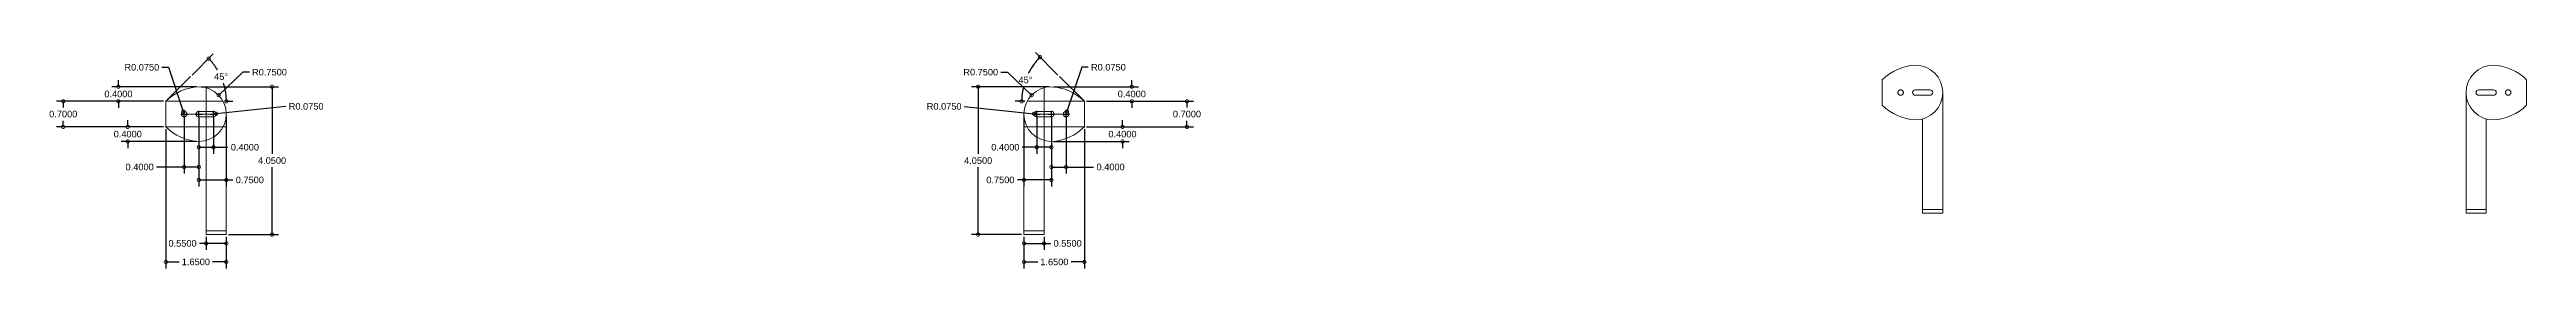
# Model space of a CAD drawing. Header units: centimetres. Extents: x -26 to 72, y -43 to 60.
# Drawn here: x -13.3 to 54.4, y 22.7 to 28.6 of the extents above; entities that cross this region are included whole.
import ezdxf

# ---------------------------------------------------------------- set-up
doc = ezdxf.new("R2010")
doc.units = ezdxf.units.CM
doc.header["$MEASUREMENT"] = 0
doc.linetypes.add('ACAD_ISO02W100', pattern=[15, 12, -3])
for name, color, linetype, lineweight in [('cuerpo', 7, 'Continuous', 15), ('cuerpo clear', 7, 'Continuous', 15), ('guecos', 90, 'Continuous', 9), ('guecos clear', 211, 'Continuous', 9), ('lineas', 253, 'ACAD_ISO02W100', 15), ('medidas', 30, 'ACAD_ISO02W100', 18), ('sensores', 220, 'ACAD_ISO02W100', 15), ('sensores clear', 171, 'ACAD_ISO02W100', 15)]:
    doc.layers.add(name, color=color, linetype=linetype, lineweight=lineweight)
doc.styles.get("Standard").update_dxf_attribs({"font": 'arial.ttf'})
doc.dimstyles.get("Standard").update_dxf_attribs({"dimtxt": 0.18, "dimasz": 0.18, "dimexe": 0.18, "dimexo": 0.0625, "dimgap": 0.09, "dimtad": 0, "dimtih": 1, "dimtoh": 1, "dimdec": 4, "dimzin": 0, "dimdsep": 46, "dimtxsty": 'Standard', "dimblk": 'DOTSMALL', "dimcen": 0.09, "dimadec": 0, "dimazin": 0, "dimtfac": 1, "dimtdec": 4, "dimtofl": 0, "dimtmove": 0, "dimatfit": 3, "dimfxl": 1, "dimtolj": 1, "dimtzin": 0, "dimarcsym": 0})

msp = doc.modelspace()

# ---------------------------------------------------------------- blocks, each defined once
blk = doc.blocks.new('_DotSmall')
at = {"color": 0, "linetype": 'ByBlock', "const_width": 0.5}
blk.add_lwpolyline([(-0.0625, 0, 1), (0.0625, 0, 1)], format="xyb", close=True, dxfattribs=at)
blk = doc.blocks.new('*D1')
at = {"layer": 'Defpoints', "color": 0, "transparency": 16777216}
for p in [(-10.106, 27.242), (-12.908, 26.542), (-10.106, 26.542)]:
    blk.add_point(p, dxfattribs=at)
at = {"layer": 'medidas', "color": 0, "lineweight": -2, "transparency": 16777216}
for p, q in [((-10.169, 27.242), (-13.088, 27.242)), ((-12.908, 27.242), (-12.908, 27.074)), ((-10.169, 26.542), (-13.088, 26.542)), ((-12.908, 26.542), (-12.908, 26.71))]:
    blk.add_line(p, q, dxfattribs=at)
at = {"layer": 'medidas', "color": 0, "lineweight": -2, "transparency": 16777216, "xscale": 0.18, "yscale": 0.18, "zscale": 0.18}
for p, rotation in [((-12.908, 27.242), 90), ((-12.908, 26.542), 270)]:
    blk.add_blockref('_DotSmall', p, dxfattribs=dict(at, rotation=rotation))
at = {"layer": 'medidas', "color": 0, "transparency": 16777216, "insert": (-12.908, 26.892), "char_height": 0.18, "attachment_point": 5}
blk.add_mtext('\\A1;0.7000', dxfattribs=at)
blk = doc.blocks.new('*D2')
at = {"layer": 'Defpoints', "color": 0, "transparency": 16777216}
for p in [(-10.106, 26.542), (-8.456, 23.592), (-10.106, 22.842)]:
    blk.add_point(p, dxfattribs=at)
at = {"layer": 'medidas', "color": 0, "lineweight": -2, "transparency": 16777216}
for p, q in [((-10.106, 26.48), (-10.106, 22.662)), ((-8.456, 23.53), (-8.456, 22.662)), ((-10.106, 22.842), (-9.741, 22.842)), ((-8.456, 22.842), (-8.832, 22.842))]:
    blk.add_line(p, q, dxfattribs=at)
at = {"layer": 'medidas', "color": 0, "lineweight": -2, "transparency": 16777216, "xscale": 0.18, "yscale": 0.18, "zscale": 0.18, "rotation": 180}
blk.add_blockref('_DotSmall', (-10.106, 22.842), dxfattribs=at)
at = {"layer": 'medidas', "color": 0, "lineweight": -2, "transparency": 16777216, "xscale": 0.18, "yscale": 0.18, "zscale": 0.18}
blk.add_blockref('_DotSmall', (-8.456, 22.842), dxfattribs=at)
at = {"layer": 'medidas', "color": 0, "transparency": 16777216, "insert": (-9.287, 22.842), "char_height": 0.18, "attachment_point": 5}
blk.add_mtext('\\A1;1.6500', dxfattribs=at)
blk = doc.blocks.new('*D3')
at = {"layer": 'Defpoints', "color": 0, "transparency": 16777216}
for p in [(-9.206, 27.642), (-7.206, 27.642), (-8.456, 23.592)]:
    blk.add_point(p, dxfattribs=at)
at = {"layer": 'medidas', "color": 0, "lineweight": -2, "transparency": 16777216}
for p, q in [((-9.144, 27.642), (-7.026, 27.642)), ((-7.206, 27.642), (-7.206, 25.799)), ((-7.206, 23.592), (-7.206, 25.435)), ((-8.394, 23.592), (-7.026, 23.592))]:
    blk.add_line(p, q, dxfattribs=at)
at = {"layer": 'medidas', "color": 0, "lineweight": -2, "transparency": 16777216, "xscale": 0.18, "yscale": 0.18, "zscale": 0.18}
for p, rotation in [((-7.206, 27.642), 90), ((-7.206, 23.592), 270)]:
    blk.add_blockref('_DotSmall', p, dxfattribs=dict(at, rotation=rotation))
at = {"layer": 'medidas', "color": 0, "transparency": 16777216, "insert": (-7.206, 25.617), "char_height": 0.18, "attachment_point": 5}
blk.add_mtext('\\A1;4.0500', dxfattribs=at)
blk = doc.blocks.new('*D4')
at = {"layer": 'Defpoints', "color": 0, "transparency": 16777216}
for p in [(-11.147, 26.542), (-10.106, 26.542), (-9.206, 26.142)]:
    blk.add_point(p, dxfattribs=at)
at = {"layer": 'medidas', "color": 0, "lineweight": -2, "transparency": 16777216}
for p, q in [((-10.169, 26.542), (-11.327, 26.542)), ((-11.147, 26.542), (-11.147, 26.722)), ((-9.269, 26.142), (-11.327, 26.142)), ((-11.147, 26.142), (-11.147, 25.962))]:
    blk.add_line(p, q, dxfattribs=at)
at = {"layer": 'medidas', "color": 0, "lineweight": -2, "transparency": 16777216, "xscale": 0.18, "yscale": 0.18, "zscale": 0.18}
for p, rotation in [((-11.147, 26.542), 270), ((-11.147, 26.142), 90)]:
    blk.add_blockref('_DotSmall', p, dxfattribs=dict(at, rotation=rotation))
at = {"layer": 'medidas', "color": 0, "transparency": 16777216, "insert": (-11.147, 26.342), "char_height": 0.18, "attachment_point": 5}
blk.add_mtext('\\A1;0.4000', dxfattribs=at)
blk = doc.blocks.new('*D5')
at = {"layer": 'Defpoints', "color": 0, "transparency": 16777216}
for p in [(-11.401, 27.242), (-10.106, 27.242), (-9.206, 27.642)]:
    blk.add_point(p, dxfattribs=at)
at = {"layer": 'medidas', "color": 0, "lineweight": -2, "transparency": 16777216}
for p, q in [((-11.401, 27.642), (-11.401, 27.822)), ((-9.269, 27.642), (-11.581, 27.642)), ((-10.169, 27.242), (-11.581, 27.242)), ((-11.401, 27.242), (-11.401, 27.062))]:
    blk.add_line(p, q, dxfattribs=at)
at = {"layer": 'medidas', "color": 0, "lineweight": -2, "transparency": 16777216, "xscale": 0.18, "yscale": 0.18, "zscale": 0.18}
for p, rotation in [((-11.401, 27.642), 270), ((-11.401, 27.242), 90)]:
    blk.add_blockref('_DotSmall', p, dxfattribs=dict(at, rotation=rotation))
at = {"layer": 'medidas', "color": 0, "transparency": 16777216, "insert": (-11.401, 27.442), "char_height": 0.18, "attachment_point": 5}
blk.add_mtext('\\A1;0.4000', dxfattribs=at)
blk = doc.blocks.new('*D11')
at = {"layer": 'Defpoints', "color": 0, "transparency": 16777216}
for p in [(-8.664, 27.41), (-9.206, 26.892)]:
    blk.add_point(p, dxfattribs=at)
at = {"layer": 'medidas', "color": 0, "lineweight": -2, "transparency": 16777216}
for p, q in [((-8.006, 28.04), (-8.664, 27.41)), ((-7.826, 28.04), (-8.006, 28.04)), ((-9.296, 26.892), (-9.116, 26.892)), ((-9.206, 26.802), (-9.206, 26.982))]:
    blk.add_line(p, q, dxfattribs=at)
at = {"layer": 'medidas', "color": 0, "lineweight": -2, "transparency": 16777216, "xscale": 0.18, "yscale": 0.18, "zscale": 0.18, "rotation": 223.7163553014135}
blk.add_blockref('_DotSmall', (-8.664, 27.41), dxfattribs=at)
at = {"layer": 'medidas', "color": 0, "transparency": 16777216, "insert": (-7.277, 28.04), "char_height": 0.18, "attachment_point": 5}
blk.add_mtext('\\A1;R0.7500', dxfattribs=at)
blk = doc.blocks.new('*D13')
at = {"layer": 'Defpoints', "color": 0, "transparency": 16777216}
for p in [(-9.006, 23.592), (-9.006, 23.35), (-8.456, 23.592)]:
    blk.add_point(p, dxfattribs=at)
at = {"layer": 'medidas', "color": 0, "lineweight": -2, "transparency": 16777216}
for p, q in [((-9.006, 23.35), (-9.186, 23.35)), ((-9.006, 23.53), (-9.006, 23.17)), ((-8.456, 23.35), (-9.006, 23.35)), ((-8.456, 23.53), (-8.456, 23.17))]:
    blk.add_line(p, q, dxfattribs=at)
at = {"layer": 'medidas', "color": 0, "lineweight": -2, "transparency": 16777216, "xscale": 0.18, "yscale": 0.18, "zscale": 0.18, "rotation": 180}
blk.add_blockref('_DotSmall', (-9.006, 23.35), dxfattribs=at)
at = {"layer": 'medidas', "color": 0, "lineweight": -2, "transparency": 16777216, "xscale": 0.18, "yscale": 0.18, "zscale": 0.18}
blk.add_blockref('_DotSmall', (-8.456, 23.35), dxfattribs=at)
at = {"layer": 'medidas', "color": 0, "transparency": 16777216, "insert": (-9.65, 23.35), "char_height": 0.18, "attachment_point": 5}
blk.add_mtext('\\A1;0.5500', dxfattribs=at)
blk = doc.blocks.new('*D14')
at = {"layer": 'Defpoints', "color": 0, "transparency": 16777216}
for p in [(-9.206, 26.892), (-8.456, 26.892), (-8.456, 25.088)]:
    blk.add_point(p, dxfattribs=at)
at = {"layer": 'medidas', "color": 0, "lineweight": -2, "transparency": 16777216}
for p, q in [((-9.206, 26.83), (-9.206, 24.908)), ((-8.456, 26.83), (-8.456, 24.908)), ((-9.206, 25.088), (-8.456, 25.088)), ((-8.456, 25.088), (-8.276, 25.088))]:
    blk.add_line(p, q, dxfattribs=at)
at = {"layer": 'medidas', "color": 0, "lineweight": -2, "transparency": 16777216, "xscale": 0.18, "yscale": 0.18, "zscale": 0.18, "rotation": 180}
blk.add_blockref('_DotSmall', (-9.206, 25.088), dxfattribs=at)
at = {"layer": 'medidas', "color": 0, "lineweight": -2, "transparency": 16777216, "xscale": 0.18, "yscale": 0.18, "zscale": 0.18}
blk.add_blockref('_DotSmall', (-8.456, 25.088), dxfattribs=at)
at = {"layer": 'medidas', "color": 0, "transparency": 16777216, "insert": (-7.813, 25.088), "char_height": 0.18, "attachment_point": 5}
blk.add_mtext('\\A1;0.7500', dxfattribs=at)
blk = doc.blocks.new('*D17')
at = {"layer": 'Defpoints', "color": 0, "transparency": 16777216}
for p in [(-9.43, 27.918), (-10.106, 27.242), (-10.106, 27.242), (-8.543, 27.242), (-8.51, 27.67)]:
    blk.add_point(p, dxfattribs=at)
at = {"layer": 'medidas', "color": 0, "lineweight": -2, "transparency": 16777216}
for p, q in [((-9.386, 27.962), (-8.81, 28.538)), ((-8.48, 27.242), (-8.274, 27.242))]:
    blk.add_line(p, q, dxfattribs=at)
for start, end in [(31.23638, 45), (0, 17.38939)]:
    blk.add_arc((-10.106, 27.242), 1.653, start, end, dxfattribs=at)
at = {"layer": 'medidas', "color": 0, "lineweight": -2, "transparency": 16777216, "xscale": 0.18, "yscale": 0.18, "zscale": 0.18}
for p, rotation in [((-8.938, 28.411), 134.9999999999999), ((-8.454, 27.242), 270.0000000000002)]:
    blk.add_blockref('_DotSmall', p, dxfattribs=dict(at, rotation=rotation))
at = {"layer": 'medidas', "color": 0, "transparency": 16777216, "insert": (-8.598, 27.918), "char_height": 0.18, "attachment_point": 5}
blk.add_mtext('\\A1;45°', dxfattribs=at)
blk = doc.blocks.new('*D28')
at = {"layer": 'Defpoints', "color": 0, "transparency": 16777216}
for p in [(-9.606, 26.892), (-9.206, 26.892), (-9.206, 25.442)]:
    blk.add_point(p, dxfattribs=at)
at = {"layer": 'medidas', "color": 0, "lineweight": -2, "transparency": 16777216}
for p, q in [((-9.606, 26.83), (-9.606, 25.262)), ((-9.206, 26.83), (-9.206, 25.262)), ((-9.606, 25.442), (-10.359, 25.442)), ((-9.206, 25.442), (-9.606, 25.442))]:
    blk.add_line(p, q, dxfattribs=at)
at = {"layer": 'medidas', "color": 0, "lineweight": -2, "transparency": 16777216, "xscale": 0.18, "yscale": 0.18, "zscale": 0.18, "rotation": 180}
blk.add_blockref('_DotSmall', (-9.606, 25.442), dxfattribs=at)
at = {"layer": 'medidas', "color": 0, "lineweight": -2, "transparency": 16777216, "xscale": 0.18, "yscale": 0.18, "zscale": 0.18}
blk.add_blockref('_DotSmall', (-9.206, 25.442), dxfattribs=at)
at = {"layer": 'medidas', "color": 0, "transparency": 16777216, "insert": (-10.822, 25.442), "char_height": 0.18, "attachment_point": 5}
blk.add_mtext('\\A1;0.4000', dxfattribs=at)
blk = doc.blocks.new('*D29')
at = {"layer": 'Defpoints', "color": 0, "transparency": 16777216}
for p in [(-9.63, 26.963), (-9.606, 26.892)]:
    blk.add_point(p, dxfattribs=at)
at = {"layer": 'medidas', "color": 0, "lineweight": -2, "transparency": 16777216}
for p, q in [((-10.212, 28.174), (-10.032, 28.174)), ((-10.032, 28.174), (-9.63, 26.963)), ((-9.696, 26.892), (-9.516, 26.892)), ((-9.606, 26.802), (-9.606, 26.982))]:
    blk.add_line(p, q, dxfattribs=at)
at = {"layer": 'medidas', "color": 0, "lineweight": -2, "transparency": 16777216, "xscale": 0.18, "yscale": 0.18, "zscale": 0.18, "rotation": 288.390940837705}
blk.add_blockref('_DotSmall', (-9.63, 26.963), dxfattribs=at)
at = {"layer": 'medidas', "color": 0, "transparency": 16777216, "insert": (-10.762, 28.174), "char_height": 0.18, "attachment_point": 5}
blk.add_mtext('\\A1;R0.0750', dxfattribs=at)
blk = doc.blocks.new('*D30')
at = {"layer": 'Defpoints', "color": 0, "transparency": 16777216}
for p in [(-9.206, 26.892), (-8.806, 26.892), (-8.806, 25.983)]:
    blk.add_point(p, dxfattribs=at)
at = {"layer": 'medidas', "color": 0, "lineweight": -2, "transparency": 16777216}
for p, q in [((-9.206, 26.83), (-9.206, 25.803)), ((-8.806, 26.83), (-8.806, 25.803)), ((-9.206, 25.983), (-8.806, 25.983)), ((-8.806, 25.983), (-8.411, 25.983))]:
    blk.add_line(p, q, dxfattribs=at)
at = {"layer": 'medidas', "color": 0, "lineweight": -2, "transparency": 16777216, "xscale": 0.18, "yscale": 0.18, "zscale": 0.18, "rotation": 180}
blk.add_blockref('_DotSmall', (-9.206, 25.983), dxfattribs=at)
at = {"layer": 'medidas', "color": 0, "lineweight": -2, "transparency": 16777216, "xscale": 0.18, "yscale": 0.18, "zscale": 0.18}
blk.add_blockref('_DotSmall', (-8.806, 25.983), dxfattribs=at)
at = {"layer": 'medidas', "color": 0, "transparency": 16777216, "insert": (-7.948, 25.983), "char_height": 0.18, "attachment_point": 5}
blk.add_mtext('\\A1;0.4000', dxfattribs=at)
blk = doc.blocks.new('*D31')
at = {"layer": 'Defpoints', "color": 0, "transparency": 16777216}
for p in [(-8.806, 26.892), (-8.732, 26.9)]:
    blk.add_point(p, dxfattribs=at)
at = {"layer": 'medidas', "color": 0, "lineweight": -2, "transparency": 16777216}
for p, q in [((-6.826, 27.102), (-8.732, 26.9)), ((-8.896, 26.892), (-8.716, 26.892)), ((-8.806, 26.802), (-8.806, 26.982))]:
    blk.add_line(p, q, dxfattribs=at)
at = {"layer": 'medidas', "color": 0, "lineweight": -2, "transparency": 16777216, "xscale": 0.18, "yscale": 0.18, "zscale": 0.18, "rotation": 186.0576914646316}
blk.add_blockref('_DotSmall', (-8.732, 26.9), dxfattribs=at)
at = {"layer": 'medidas', "color": 0, "transparency": 16777216, "insert": (-6.276, 27.102), "char_height": 0.18, "attachment_point": 5}
blk.add_mtext('\\A1;R0.0750', dxfattribs=at)
blk = doc.blocks.new('*D32')
at = {"layer": 'Defpoints', "color": 0, "transparency": 16777216}
for p in [(14.975, 27.242), (14.975, 26.542), (17.776, 26.542)]:
    blk.add_point(p, dxfattribs=at)
at = {"layer": 'medidas', "color": 0, "lineweight": -2, "transparency": 16777216}
for p, q in [((15.037, 27.242), (17.956, 27.242)), ((17.776, 27.242), (17.776, 27.074)), ((15.037, 26.542), (17.956, 26.542)), ((17.776, 26.542), (17.776, 26.71))]:
    blk.add_line(p, q, dxfattribs=at)
at = {"layer": 'medidas', "color": 0, "lineweight": -2, "transparency": 16777216, "xscale": 0.18, "yscale": 0.18, "zscale": 0.18}
for p, rotation in [((17.776, 27.242), 90), ((17.776, 26.542), 270)]:
    blk.add_blockref('_DotSmall', p, dxfattribs=dict(at, rotation=rotation))
at = {"layer": 'medidas', "color": 0, "transparency": 16777216, "insert": (17.776, 26.892), "char_height": 0.18, "attachment_point": 5}
blk.add_mtext('\\A1;0.7000', dxfattribs=at)
blk = doc.blocks.new('*D35')
at = {"layer": 'Defpoints', "color": 0, "transparency": 16777216}
for p in [(14.975, 26.542), (13.325, 23.592), (14.975, 22.842)]:
    blk.add_point(p, dxfattribs=at)
at = {"layer": 'medidas', "color": 0, "lineweight": -2, "transparency": 16777216}
for p, q in [((14.975, 26.48), (14.975, 22.662)), ((13.325, 23.53), (13.325, 22.662)), ((13.325, 22.842), (13.7, 22.842)), ((14.975, 22.842), (14.61, 22.842))]:
    blk.add_line(p, q, dxfattribs=at)
at = {"layer": 'medidas', "color": 0, "lineweight": -2, "transparency": 16777216, "xscale": 0.18, "yscale": 0.18, "zscale": 0.18, "rotation": 180}
blk.add_blockref('_DotSmall', (13.325, 22.842), dxfattribs=at)
at = {"layer": 'medidas', "color": 0, "lineweight": -2, "transparency": 16777216, "xscale": 0.18, "yscale": 0.18, "zscale": 0.18}
blk.add_blockref('_DotSmall', (14.975, 22.842), dxfattribs=at)
at = {"layer": 'medidas', "color": 0, "transparency": 16777216, "insert": (14.155, 22.842), "char_height": 0.18, "attachment_point": 5}
blk.add_mtext('\\A1;1.6500', dxfattribs=at)
blk = doc.blocks.new('*D36')
at = {"layer": 'Defpoints', "color": 0, "transparency": 16777216}
for p in [(12.074, 27.642), (14.075, 27.642), (13.325, 23.592)]:
    blk.add_point(p, dxfattribs=at)
at = {"layer": 'medidas', "color": 0, "lineweight": -2, "transparency": 16777216}
for p, q in [((14.012, 27.642), (11.894, 27.642)), ((12.074, 27.642), (12.074, 25.799)), ((12.074, 23.592), (12.074, 25.435)), ((13.262, 23.592), (11.894, 23.592))]:
    blk.add_line(p, q, dxfattribs=at)
at = {"layer": 'medidas', "color": 0, "lineweight": -2, "transparency": 16777216, "xscale": 0.18, "yscale": 0.18, "zscale": 0.18}
for p, rotation in [((12.074, 27.642), 90), ((12.074, 23.592), 270)]:
    blk.add_blockref('_DotSmall', p, dxfattribs=dict(at, rotation=rotation))
at = {"layer": 'medidas', "color": 0, "transparency": 16777216, "insert": (12.074, 25.617), "char_height": 0.18, "attachment_point": 5}
blk.add_mtext('\\A1;4.0500', dxfattribs=at)
blk = doc.blocks.new('*D33')
at = {"layer": 'Defpoints', "color": 0, "transparency": 16777216}
for p in [(14.975, 26.542), (16.015, 26.542), (14.075, 26.142)]:
    blk.add_point(p, dxfattribs=at)
at = {"layer": 'medidas', "color": 0, "lineweight": -2, "transparency": 16777216}
for p, q in [((15.037, 26.542), (16.195, 26.542)), ((16.015, 26.542), (16.015, 26.722)), ((14.137, 26.142), (16.195, 26.142)), ((16.015, 26.142), (16.015, 25.962))]:
    blk.add_line(p, q, dxfattribs=at)
at = {"layer": 'medidas', "color": 0, "lineweight": -2, "transparency": 16777216, "xscale": 0.18, "yscale": 0.18, "zscale": 0.18}
for p, rotation in [((16.015, 26.542), 270), ((16.015, 26.142), 90)]:
    blk.add_blockref('_DotSmall', p, dxfattribs=dict(at, rotation=rotation))
at = {"layer": 'medidas', "color": 0, "transparency": 16777216, "insert": (16.015, 26.342), "char_height": 0.18, "attachment_point": 5}
blk.add_mtext('\\A1;0.4000', dxfattribs=at)
blk = doc.blocks.new('*D34')
at = {"layer": 'Defpoints', "color": 0, "transparency": 16777216}
for p in [(14.075, 27.642), (14.975, 27.242), (16.27, 27.242)]:
    blk.add_point(p, dxfattribs=at)
at = {"layer": 'medidas', "color": 0, "lineweight": -2, "transparency": 16777216}
for p, q in [((16.27, 27.642), (16.27, 27.822)), ((14.137, 27.642), (16.45, 27.642)), ((15.037, 27.242), (16.45, 27.242)), ((16.27, 27.242), (16.27, 27.062))]:
    blk.add_line(p, q, dxfattribs=at)
at = {"layer": 'medidas', "color": 0, "lineweight": -2, "transparency": 16777216, "xscale": 0.18, "yscale": 0.18, "zscale": 0.18}
for p, rotation in [((16.27, 27.642), 270), ((16.27, 27.242), 90)]:
    blk.add_blockref('_DotSmall', p, dxfattribs=dict(at, rotation=rotation))
at = {"layer": 'medidas', "color": 0, "transparency": 16777216, "insert": (16.27, 27.442), "char_height": 0.18, "attachment_point": 5}
blk.add_mtext('\\A1;0.4000', dxfattribs=at)
blk = doc.blocks.new('*D37')
at = {"layer": 'Defpoints', "color": 0, "transparency": 16777216}
for p in [(13.533, 27.41), (14.075, 26.892)]:
    blk.add_point(p, dxfattribs=at)
at = {"layer": 'medidas', "color": 0, "lineweight": -2, "transparency": 16777216}
for p, q in [((12.695, 28.04), (12.875, 28.04)), ((12.875, 28.04), (13.533, 27.41)), ((13.985, 26.892), (14.165, 26.892)), ((14.075, 26.802), (14.075, 26.982))]:
    blk.add_line(p, q, dxfattribs=at)
at = {"layer": 'medidas', "color": 0, "lineweight": -2, "transparency": 16777216, "xscale": 0.18, "yscale": 0.18, "zscale": 0.18, "rotation": 316.2836446985887}
blk.add_blockref('_DotSmall', (13.533, 27.41), dxfattribs=at)
at = {"layer": 'medidas', "color": 0, "transparency": 16777216, "insert": (12.145, 28.04), "char_height": 0.18, "attachment_point": 5}
blk.add_mtext('\\A1;R0.7500', dxfattribs=at)
blk = doc.blocks.new('*D38')
at = {"layer": 'Defpoints', "color": 0, "transparency": 16777216}
for p in [(13.325, 23.592), (13.875, 23.592), (13.875, 23.35)]:
    blk.add_point(p, dxfattribs=at)
at = {"layer": 'medidas', "color": 0, "lineweight": -2, "transparency": 16777216}
for p, q in [((13.325, 23.53), (13.325, 23.17)), ((13.325, 23.35), (13.875, 23.35)), ((13.875, 23.53), (13.875, 23.17)), ((13.875, 23.35), (14.055, 23.35))]:
    blk.add_line(p, q, dxfattribs=at)
at = {"layer": 'medidas', "color": 0, "lineweight": -2, "transparency": 16777216, "xscale": 0.18, "yscale": 0.18, "zscale": 0.18, "rotation": 180}
blk.add_blockref('_DotSmall', (13.325, 23.35), dxfattribs=at)
at = {"layer": 'medidas', "color": 0, "lineweight": -2, "transparency": 16777216, "xscale": 0.18, "yscale": 0.18, "zscale": 0.18}
blk.add_blockref('_DotSmall', (13.875, 23.35), dxfattribs=at)
at = {"layer": 'medidas', "color": 0, "transparency": 16777216, "insert": (14.518, 23.35), "char_height": 0.18, "attachment_point": 5}
blk.add_mtext('\\A1;0.5500', dxfattribs=at)
blk = doc.blocks.new('*D39')
at = {"layer": 'Defpoints', "color": 0, "transparency": 16777216}
for p in [(13.325, 26.892), (14.075, 26.892), (13.325, 25.088)]:
    blk.add_point(p, dxfattribs=at)
at = {"layer": 'medidas', "color": 0, "lineweight": -2, "transparency": 16777216}
for p, q in [((13.325, 26.83), (13.325, 24.908)), ((14.075, 26.83), (14.075, 24.908)), ((13.325, 25.088), (13.145, 25.088)), ((14.075, 25.088), (13.325, 25.088))]:
    blk.add_line(p, q, dxfattribs=at)
at = {"layer": 'medidas', "color": 0, "lineweight": -2, "transparency": 16777216, "xscale": 0.18, "yscale": 0.18, "zscale": 0.18, "rotation": 180}
blk.add_blockref('_DotSmall', (13.325, 25.088), dxfattribs=at)
at = {"layer": 'medidas', "color": 0, "lineweight": -2, "transparency": 16777216, "xscale": 0.18, "yscale": 0.18, "zscale": 0.18}
blk.add_blockref('_DotSmall', (14.075, 25.088), dxfattribs=at)
at = {"layer": 'medidas', "color": 0, "transparency": 16777216, "insert": (12.681, 25.088), "char_height": 0.18, "attachment_point": 5}
blk.add_mtext('\\A1;0.7500', dxfattribs=at)
blk = doc.blocks.new('*D40')
at = {"layer": 'Defpoints', "color": 0, "transparency": 16777216}
for p in [(13.492, 28.098), (14.299, 27.918), (13.411, 27.242), (14.975, 27.242), (14.975, 27.242)]:
    blk.add_point(p, dxfattribs=at)
at = {"layer": 'medidas', "color": 0, "lineweight": -2, "transparency": 16777216}
for p, q in [((14.254, 27.962), (13.637, 28.58)), ((13.349, 27.242), (13.083, 27.242))]:
    blk.add_line(p, q, dxfattribs=at)
for start, end in [(135, 153.43537), (166.40382, 180)]:
    blk.add_arc((14.975, 27.242), 1.712, start, end, dxfattribs=at)
at = {"layer": 'medidas', "color": 0, "lineweight": -2, "transparency": 16777216, "xscale": 0.18, "yscale": 0.18, "zscale": 0.18}
for p, rotation in [((13.764, 28.452), 45.00000000000009), ((13.263, 27.242), 269.9999999999997)]:
    blk.add_blockref('_DotSmall', p, dxfattribs=dict(at, rotation=rotation))
at = {"layer": 'medidas', "color": 0, "transparency": 16777216, "insert": (13.366, 27.826), "char_height": 0.18, "attachment_point": 5}
blk.add_mtext('\\A1;45°', dxfattribs=at)
blk = doc.blocks.new('*D43')
at = {"layer": 'Defpoints', "color": 0, "transparency": 16777216}
for p in [(14.075, 26.892), (14.475, 26.892), (14.075, 25.442)]:
    blk.add_point(p, dxfattribs=at)
at = {"layer": 'medidas', "color": 0, "lineweight": -2, "transparency": 16777216}
for p, q in [((14.075, 26.83), (14.075, 25.262)), ((14.475, 26.83), (14.475, 25.262)), ((14.075, 25.442), (14.475, 25.442)), ((14.475, 25.442), (15.227, 25.442))]:
    blk.add_line(p, q, dxfattribs=at)
at = {"layer": 'medidas', "color": 0, "lineweight": -2, "transparency": 16777216, "xscale": 0.18, "yscale": 0.18, "zscale": 0.18, "rotation": 180}
blk.add_blockref('_DotSmall', (14.075, 25.442), dxfattribs=at)
at = {"layer": 'medidas', "color": 0, "lineweight": -2, "transparency": 16777216, "xscale": 0.18, "yscale": 0.18, "zscale": 0.18}
blk.add_blockref('_DotSmall', (14.475, 25.442), dxfattribs=at)
at = {"layer": 'medidas', "color": 0, "transparency": 16777216, "insert": (15.691, 25.442), "char_height": 0.18, "attachment_point": 5}
blk.add_mtext('\\A1;0.4000', dxfattribs=at)
blk = doc.blocks.new('*D42')
at = {"layer": 'Defpoints', "color": 0, "transparency": 16777216}
for p in [(14.475, 26.892), (14.498, 26.963)]:
    blk.add_point(p, dxfattribs=at)
at = {"layer": 'medidas', "color": 0, "lineweight": -2, "transparency": 16777216}
for p, q in [((14.901, 28.174), (14.498, 26.963)), ((15.081, 28.174), (14.901, 28.174)), ((14.385, 26.892), (14.565, 26.892)), ((14.475, 26.802), (14.475, 26.982))]:
    blk.add_line(p, q, dxfattribs=at)
at = {"layer": 'medidas', "color": 0, "lineweight": -2, "transparency": 16777216, "xscale": 0.18, "yscale": 0.18, "zscale": 0.18, "rotation": 251.6090591622735}
blk.add_blockref('_DotSmall', (14.498, 26.963), dxfattribs=at)
at = {"layer": 'medidas', "color": 0, "transparency": 16777216, "insert": (15.63, 28.174), "char_height": 0.18, "attachment_point": 5}
blk.add_mtext('\\A1;R0.0750', dxfattribs=at)
blk = doc.blocks.new('*D41')
at = {"layer": 'Defpoints', "color": 0, "transparency": 16777216}
for p in [(13.675, 26.892), (14.075, 26.892), (13.675, 25.983)]:
    blk.add_point(p, dxfattribs=at)
at = {"layer": 'medidas', "color": 0, "lineweight": -2, "transparency": 16777216}
for p, q in [((13.675, 26.83), (13.675, 25.803)), ((14.075, 26.83), (14.075, 25.803)), ((13.675, 25.983), (13.28, 25.983)), ((14.075, 25.983), (13.675, 25.983))]:
    blk.add_line(p, q, dxfattribs=at)
at = {"layer": 'medidas', "color": 0, "lineweight": -2, "transparency": 16777216, "xscale": 0.18, "yscale": 0.18, "zscale": 0.18, "rotation": 180}
blk.add_blockref('_DotSmall', (13.675, 25.983), dxfattribs=at)
at = {"layer": 'medidas', "color": 0, "lineweight": -2, "transparency": 16777216, "xscale": 0.18, "yscale": 0.18, "zscale": 0.18}
blk.add_blockref('_DotSmall', (14.075, 25.983), dxfattribs=at)
at = {"layer": 'medidas', "color": 0, "transparency": 16777216, "insert": (12.817, 25.983), "char_height": 0.18, "attachment_point": 5}
blk.add_mtext('\\A1;0.4000', dxfattribs=at)
blk = doc.blocks.new('*D44')
at = {"layer": 'Defpoints', "color": 0, "transparency": 16777216}
for p in [(13.6, 26.9), (13.675, 26.892)]:
    blk.add_point(p, dxfattribs=at)
at = {"layer": 'medidas', "color": 0, "lineweight": -2, "transparency": 16777216}
for p, q in [((11.694, 27.102), (13.6, 26.9)), ((13.585, 26.892), (13.765, 26.892)), ((13.675, 26.802), (13.675, 26.982))]:
    blk.add_line(p, q, dxfattribs=at)
at = {"layer": 'medidas', "color": 0, "lineweight": -2, "transparency": 16777216, "xscale": 0.18, "yscale": 0.18, "zscale": 0.18, "rotation": 353.9423085353604}
blk.add_blockref('_DotSmall', (13.6, 26.9), dxfattribs=at)
at = {"layer": 'medidas', "color": 0, "transparency": 16777216, "insert": (11.145, 27.102), "char_height": 0.18, "attachment_point": 5}
blk.add_mtext('\\A1;R0.0750', dxfattribs=at)

# ---------------------------------------------------------------- dimensions: what is measured, and where the dimension line sits
at = {"layer": 'medidas'}
for base, line1, line2, picture, middle in [((-8.51001, 27.66982), ((-10.10623, 27.24212), (-8.5429, 27.24212)), ((-10.10623, 27.24212), (-9.43011, 27.91824)), '*D17', (-8.59803, 27.91753)), ((13.49247, 28.09789), ((14.97472, 27.24212), (13.41139, 27.24212)), ((14.97472, 27.24212), (14.2986, 27.91824)), '*D40', (13.36584, 27.826))]:
    dim = msp.add_angular_dim_2l(base=base, line1=line1, line2=line2, dimstyle='Standard', dxfattribs=at)
    dim.commit()
    dim.dimension.update_dxf_attribs({"geometry": picture, "text_midpoint": middle, "dimtype": 162})
for base, p1, p2, angle, picture, middle in [((-11.40137, 27.24212), (-9.20623, 27.64212), (-10.10623, 27.24212), 90, '*D5', (-11.40137, 27.44212)), ((16.26985, 27.24212), (14.07472, 27.64212), (14.97472, 27.24212), 90, '*D34', (16.26985, 27.44212)), ((-12.90758, 26.54212), (-10.10623, 27.24212), (-10.10623, 26.54212), 90, '*D1', (-12.90758, 26.89212)), ((17.77606, 26.54212), (14.97472, 27.24212), (14.97472, 26.54212), 90, '*D32', (17.77606, 26.89212)), ((-11.14676, 26.54212), (-9.20623, 26.14212), (-10.10623, 26.54212), 90, '*D4', (-11.14676, 26.34212)), ((16.01525, 26.54212), (14.07472, 26.14212), (14.97472, 26.54212), 90, '*D33', (16.01525, 26.34212)), ((13.87472, 23.34957), (13.32472, 23.59212), (13.87472, 23.59212), 180, '*D38', (14.51804, 23.34957))]:
    dim = msp.add_linear_dim(base=base, p1=p1, p2=p2, angle=angle, dimstyle='Standard', dxfattribs=at)
    dim.commit()
    dim.dimension.update_dxf_attribs({"geometry": picture, "text_midpoint": middle})
for center, mpoint, picture, middle in [((-9.60623, 26.89212), (-9.62989, 26.96329), '*D29', (-10.76182, 28.17382)), ((-9.20623, 26.89212), (-8.66415, 27.41044), '*D11', (-7.27667, 28.03962)), ((14.07472, 26.89212), (13.53264, 27.41044), '*D37', (12.14515, 28.03962)), ((14.47472, 26.89212), (14.49838, 26.96329), '*D42', (15.63031, 28.17382)), ((-8.80623, 26.89212), (-8.73165, 26.90003), '*D31', (-6.82564, 27.1023)), ((13.67472, 26.89212), (13.60014, 26.90003), '*D44', (11.69413, 27.1023))]:
    dim = msp.add_radius_dim(center=center, mpoint=mpoint, dimstyle='Standard', dxfattribs=at)
    dim.commit()
    dim.dimension.update_dxf_attribs({"geometry": picture, "text_midpoint": middle, "dimtype": 164})
for base, p1, p2, angle, picture, middle in [((-7.20564, 27.64212), (-8.45623, 23.59212), (-9.20623, 27.64212), 90, '*D3', (-7.20564, 25.61712)), ((12.07413, 27.64212), (13.32472, 23.59212), (14.07472, 27.64212), 90, '*D36', (12.07413, 25.61712)), ((13.32472, 25.08808), (14.07472, 26.89212), (13.32472, 26.89212), 180, '*D39', (12.68139, 25.08808)), ((13.67472, 25.98321), (14.07472, 26.89212), (13.67472, 26.89212), 180, '*D41', (12.81662, 25.98321)), ((14.97472, 22.84187), (13.32472, 23.59212), (14.97472, 26.54212), 180, '*D35', (14.15512, 22.84187)), ((14.07472, 25.44238), (14.47472, 26.89212), (14.07472, 26.89212), 180, '*D43', (15.69052, 25.44238))]:
    dim = msp.add_linear_dim(base=base, p1=p1, p2=p2, angle=angle, dimstyle='Standard', dxfattribs=at)
    dim.commit()
    dim.dimension.update_dxf_attribs({"geometry": picture, "text_midpoint": middle, "dimtype": 160})
for base, p1, p2, picture, middle in [((-9.20623, 25.44238), (-9.60623, 26.89212), (-9.20623, 26.89212), '*D28', (-10.82204, 25.44238)), ((-10.10623, 22.84187), (-8.45623, 23.59212), (-10.10623, 26.54212), '*D2', (-9.28663, 22.84187)), ((-8.45623, 25.08808), (-9.20623, 26.89212), (-8.45623, 26.89212), '*D14', (-7.81291, 25.08808)), ((-8.80623, 25.98321), (-9.20623, 26.89212), (-8.80623, 26.89212), '*D30', (-7.94813, 25.98321))]:
    dim = msp.add_linear_dim(base=base, p1=p1, p2=p2, dimstyle='Standard', dxfattribs=at)
    dim.commit()
    dim.dimension.update_dxf_attribs({"geometry": picture, "text_midpoint": middle, "dimtype": 160})
dim = msp.add_linear_dim(base=(-9.00623, 23.34957), p1=(-8.45623, 23.59212), p2=(-9.00623, 23.59212), dimstyle='Standard', dxfattribs=at)
dim.commit()
dim.dimension.update_dxf_attribs({"geometry": '*D13', "text_midpoint": (-9.64955, 23.34957)})

# ---------------------------------------------------------------- linework, layer by layer
at = {"layer": 'cuerpo'}
for p, q in [((-10.10623, 26.54212), (-10.10623, 27.24212)), ((14.97472, 26.54212), (14.97472, 27.24212)), ((-8.45623, 26.89212), (-8.45623, 23.59212)), ((13.32472, 26.89212), (13.32472, 23.59212)), ((-9.00623, 26.16928), (-9.00623, 23.69212)), ((13.87472, 26.16928), (13.87472, 23.69212)), ((-8.45623, 23.69212), (-9.00623, 23.69212)), ((-9.00623, 23.59212), (-9.00623, 23.69212)), ((13.32472, 23.69212), (13.87472, 23.69212)), ((13.87472, 23.59212), (13.87472, 23.69212)), ((-8.45623, 23.59212), (-9.00623, 23.59212)), ((13.32472, 23.59212), (13.87472, 23.59212))]:
    msp.add_line(p, q, dxfattribs=at)
for centre, radius, start, end in [((-9.1324, 26.2635), 1.38059, 93.0654654, 134.8595126), ((-9.20623, 26.89212), 0.75, 270, 90), ((14.07472, 26.89212), 0.75, 90, 270), ((14.00089, 26.2635), 1.38059, 45.1404874, 86.9345346), ((-9.1324, 27.52074), 1.38059, 225.1404874, 266.9345346), ((14.00089, 27.52074), 1.38059, 273.0654654, 314.8595126)]:
    msp.add_arc(centre, radius, start, end, dxfattribs=at)
at = {"layer": 'cuerpo clear'}
for p, q in [((36.76316, 27.13202), (36.76316, 27.83202)), ((54.35204, 27.13202), (54.35204, 27.83202)), ((38.41316, 27.48202), (38.41316, 24.18202)), ((52.70204, 27.48202), (52.70204, 24.18202)), ((37.86316, 26.75918), (37.86316, 24.28202)), ((53.25204, 26.75918), (53.25204, 24.28202)), ((38.41316, 24.28202), (37.86316, 24.28202)), ((37.86316, 24.18202), (37.86316, 24.28202)), ((38.41316, 24.18202), (37.86316, 24.18202)), ((52.70204, 24.28202), (53.25204, 24.28202)), ((52.70204, 24.18202), (53.25204, 24.18202)), ((53.25204, 24.18202), (53.25204, 24.28202))]:
    msp.add_line(p, q, dxfattribs=at)
for centre, radius, start, end in [((37.73699, 26.8534), 1.38059, 93.0654654, 134.8595126), ((37.66316, 27.48202), 0.75, 270, 90), ((53.45204, 27.48202), 0.75, 90, 270), ((53.37821, 26.8534), 1.38059, 45.1404874, 86.9345346), ((37.73699, 28.11064), 1.38059, 225.1404874, 266.9345346), ((53.37821, 28.11064), 1.38059, 273.0654654, 314.8595126)]:
    msp.add_arc(centre, radius, start, end, dxfattribs=at)
at = {"layer": 'guecos'}
for p, q in [((-9.20623, 26.96712), (-8.80623, 26.96712)), ((-9.20623, 26.81712), (-8.80623, 26.81712)), ((14.07472, 26.96712), (13.67472, 26.96712)), ((14.07472, 26.81712), (13.67472, 26.81712))]:
    msp.add_line(p, q, dxfattribs=at)
for centre, start, end in [((-9.20623, 26.89212), 90, 270), ((-8.80623, 26.89212), 270, 90), ((13.67472, 26.89212), 90, 270), ((14.07472, 26.89212), 270, 90)]:
    msp.add_arc(centre, 0.075, start, end, dxfattribs=at)
at = {"layer": 'guecos clear'}
for p, q in [((37.66316, 27.55702), (38.06316, 27.55702)), ((37.66316, 27.40702), (38.06316, 27.40702)), ((53.45204, 27.55702), (53.05204, 27.55702)), ((53.45204, 27.40702), (53.05204, 27.40702))]:
    msp.add_line(p, q, dxfattribs=at)
for centre, start, end in [((37.66316, 27.48202), 90, 270), ((38.06316, 27.48202), 270, 90), ((53.05204, 27.48202), 90, 270), ((53.45204, 27.48202), 270, 90)]:
    msp.add_arc(centre, 0.075, start, end, dxfattribs=at)
at = {"layer": 'lineas'}
for p, q in [((-10.10623, 27.24212), (-9.43011, 27.91824)), ((14.97472, 27.24212), (14.2986, 27.91824)), ((-10.10623, 27.24212), (-8.5429, 27.24212)), ((-9.00623, 27.24212), (-9.00623, 27.61496)), ((-9.00623, 26.54212), (-9.00623, 27.24212)), ((14.97472, 27.24212), (13.41139, 27.24212)), ((13.87472, 27.24212), (13.87472, 27.61496)), ((13.87472, 26.54212), (13.87472, 27.24212)), ((-10.10623, 26.54212), (-8.45623, 26.54212)), ((-9.20623, 26.89212), (-9.60623, 26.89212)), ((-9.20623, 26.89212), (-8.80623, 26.89212)), ((-9.00623, 26.16928), (-9.00623, 26.54212)), ((14.97472, 26.54212), (13.32472, 26.54212)), ((14.07472, 26.89212), (13.67472, 26.89212)), ((13.87472, 26.16928), (13.87472, 26.54212)), ((14.07472, 26.89212), (14.47472, 26.89212))]:
    msp.add_line(p, q, dxfattribs=at)
at = {"layer": 'sensores'}
for centre in [(-9.60623, 26.89212), (14.47472, 26.89212)]:
    msp.add_circle(centre, 0.075, dxfattribs=at)
at = {"layer": 'sensores clear'}
for centre in [(37.26316, 27.48202), (53.85204, 27.48202)]:
    msp.add_circle(centre, 0.075, dxfattribs=at)

msp.set_redraw_order([(e.dxf.handle, doc.entitydb.next_handle()) for e in msp.query("TEXT MTEXT ATTDEF DIMENSION ARC_DIMENSION")])  # texts and dimensions are drawn at this point

doc.saveas('drawing.dxf')
